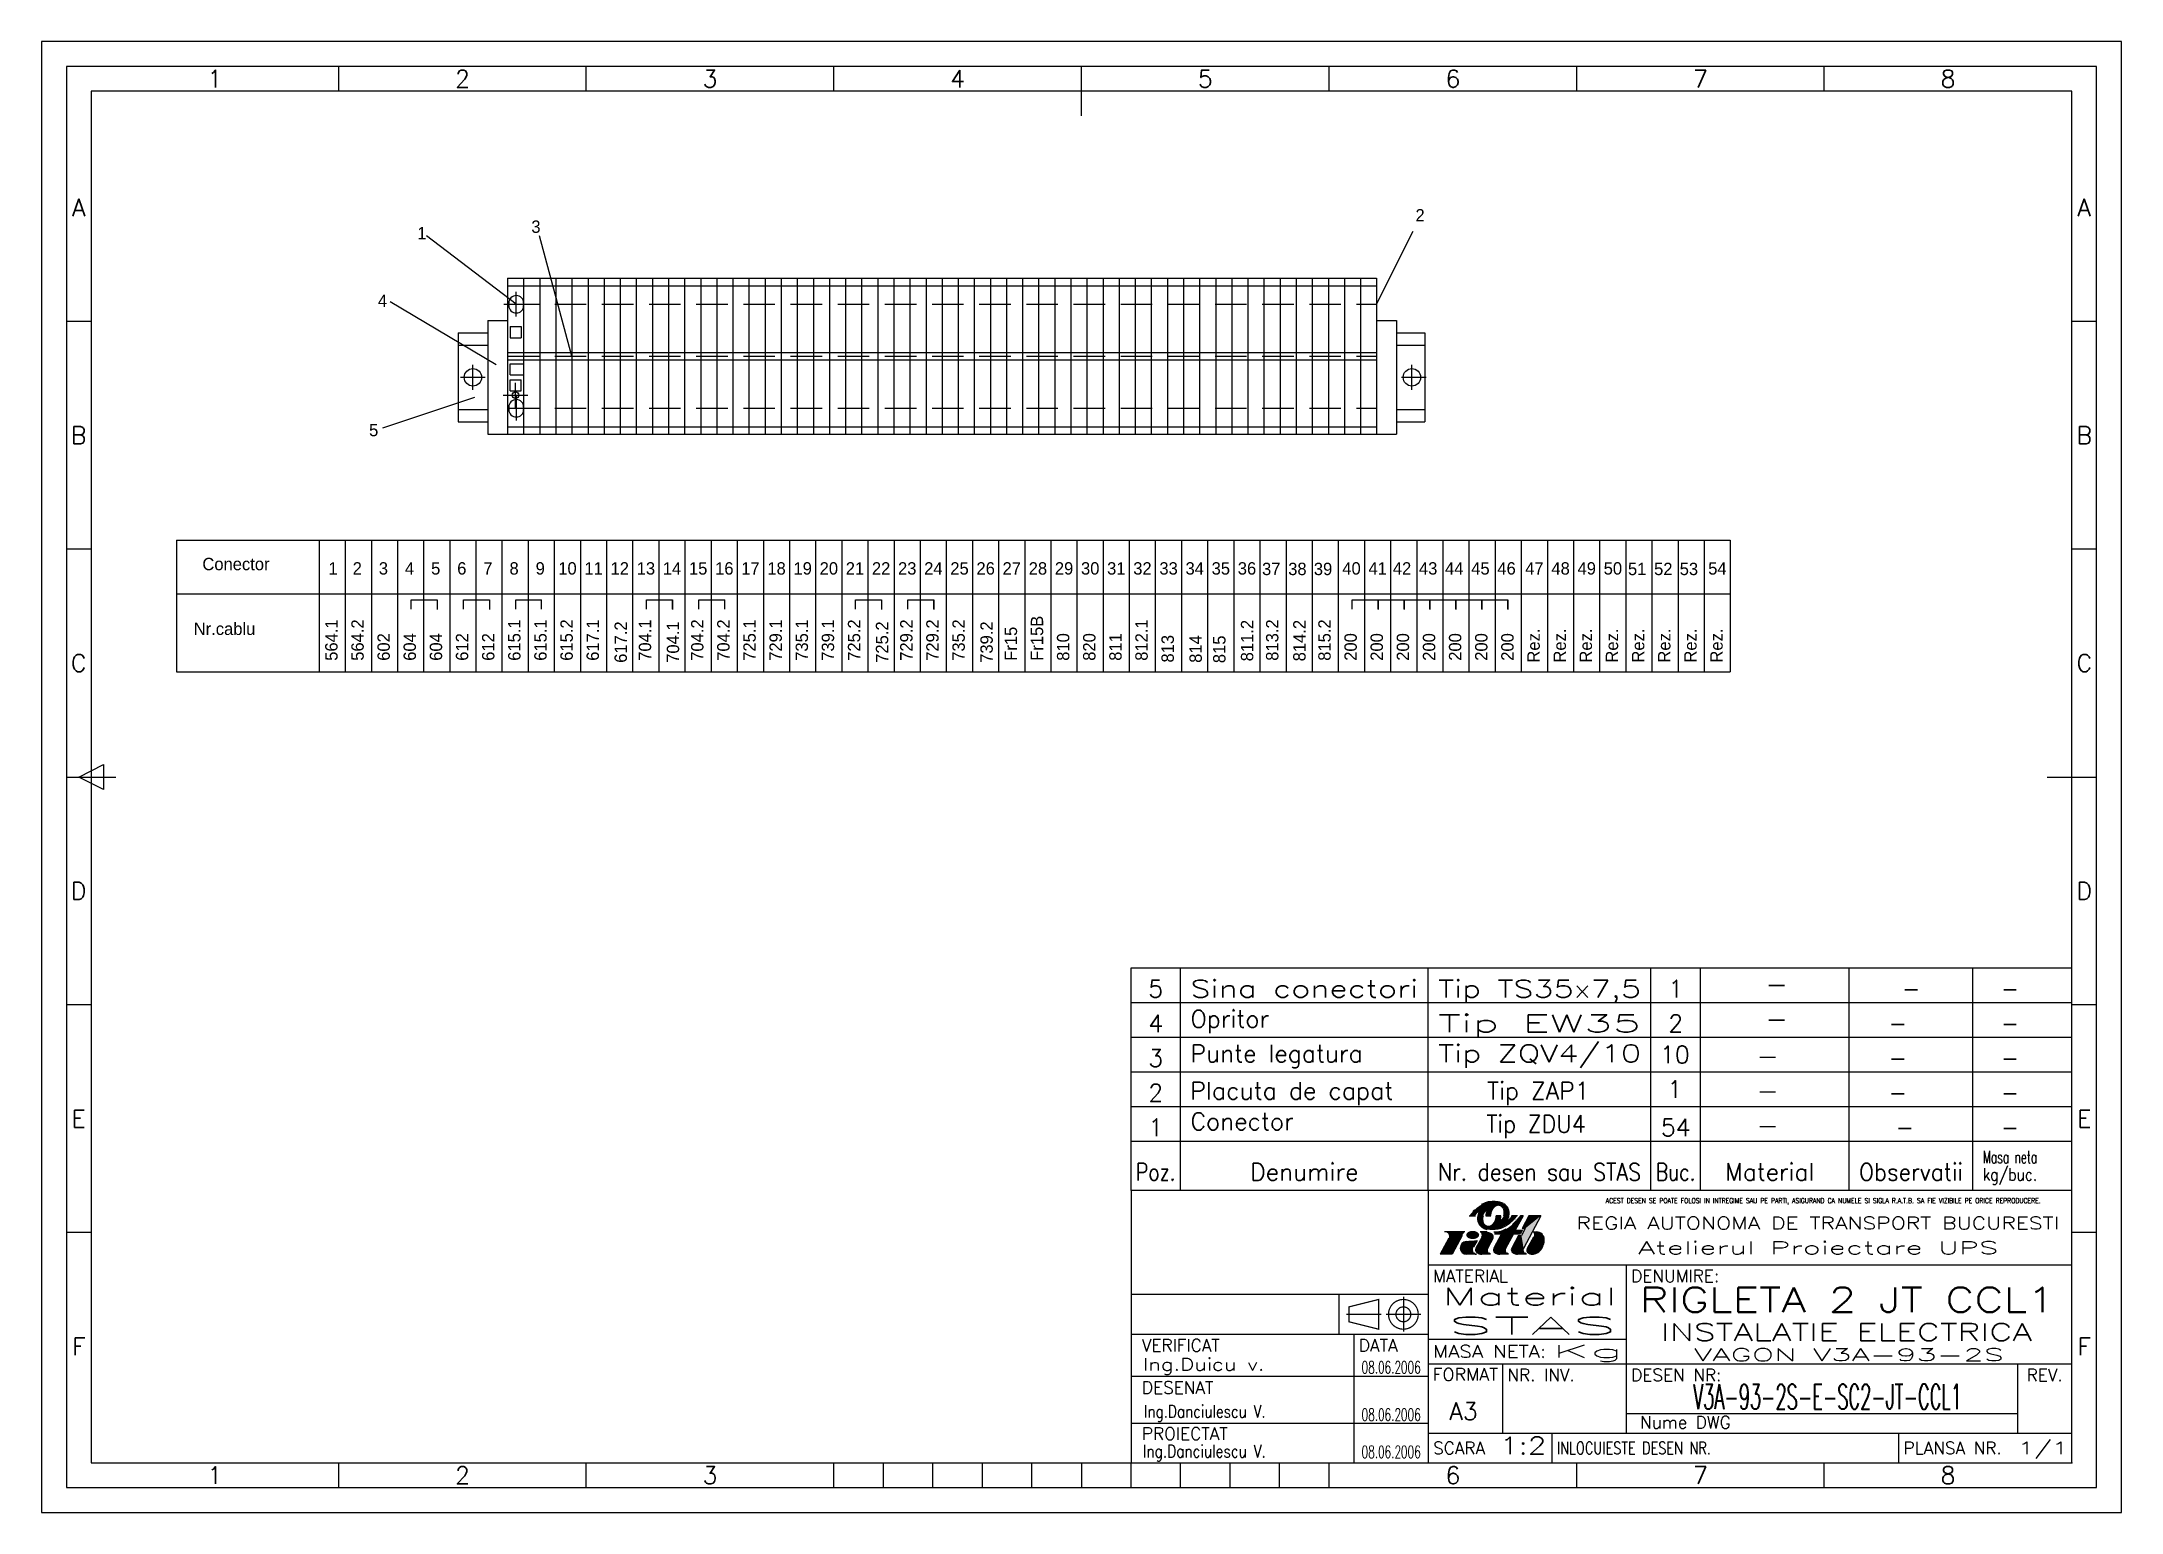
# Model space of a CAD drawing. Header units: millimetres. Extents: x 26 to 446, y 17 to 314.
import ezdxf
from ezdxf.enums import TextEntityAlignment as Align

# ---------------------------------------------------------------- set-up
doc = ezdxf.new("R2010")
doc.units = ezdxf.units.MM
doc.linetypes.add('DASHED2', pattern=[9.525, 6.35, -3.175])
doc.layers.add('LIN_GR', color=3, linetype='Continuous')
doc.layers.add('LIN_SUB', color=7, linetype='Continuous')
doc.styles.add('ISO', font='SIMPLEX.SHX')
doc.styles.add('ISOCP', font='SIMPLEX.SHX')
doc.styles.add('ROMANC', font='romanc')

msp = doc.modelspace()

# ---------------------------------------------------------------- texts
at = {"color": 50}
for s, style, p in [('1', 'ISOCP', (60.91, 306.85)), ('2', 'ISO', (110.91, 306.85)), ('3', 'ISO', (160.91, 306.85)), ('4', 'ISO', (210.91, 306.85)), ('5', 'ISO', (260.91, 306.85)), ('6', 'ISO', (310.91, 306.85)), ('7', 'ISO', (360.91, 306.85)), ('8', 'ISO', (410.91, 306.85)), ('A', 'ISO', (33.41, 280.85)), ('A', 'ISO', (438.41, 280.85)), ('B', 'ISO', (33.41, 234.85)), ('B', 'ISO', (438.41, 234.85)), ('C', 'ISO', (33.41, 188.85)), ('C', 'ISO', (438.41, 188.85)), ('D', 'ISO', (33.41, 142.85)), ('D', 'ISO', (438.41, 142.85)), ('E', 'ISO', (33.41, 96.85)), ('E', 'ISO', (438.41, 96.85)), ('F', 'ISO', (33.41, 50.85)), ('F', 'ISO', (438.41, 50.85)), ('1', 'ISOCP', (60.91, 24.85)), ('2', 'ISO', (110.91, 24.85)), ('3', 'ISO', (160.91, 24.85)), ('6', 'ISO', (310.91, 24.85)), ('7', 'ISO', (360.91, 24.85)), ('8', 'ISO', (410.91, 24.85))]:
    msp.add_text(s, height=3.5, dxfattribs=dict(at, style=style)).set_placement(p, align=Align.MIDDLE)
at = {"color": 1}
for s, p in [('3', (124.81, 275.73)), ('2', (303.35, 278.04)), ('1', (101.78, 274.42)), ('4', (93.83, 260.78)), ('5', (92.04, 234.66))]:
    msp.add_text(s, height=2.5, dxfattribs=at).set_placement(p)
at = {"color": 2}
for s, p in [('Conector', (58.38, 207.61)), ('1', (83.84, 206.73)), ('2', (88.73, 206.73)), ('3', (94.01, 206.73)), ('4', (99.29, 206.73)), ('5', (104.57, 206.73)), ('6', (109.84, 206.73)), ('7', (115.12, 206.73)), ('8', (120.4, 206.73)), ('9', (125.68, 206.73)), ('10', (130.25, 206.73)), ('11', (135.53, 206.73)), ('12', (140.81, 206.73)), ('13', (146.09, 206.73)), ('14', (151.36, 206.73)), ('15', (156.64, 206.73)), ('16', (161.92, 206.73)), ('17', (167.2, 206.73)), ('18', (172.47, 206.73)), ('19', (177.75, 206.73)), ('20', (183.03, 206.73)), ('21', (188.31, 206.73)), ('22', (193.59, 206.73)), ('23', (198.86, 206.73)), ('24', (204.14, 206.73)), ('25', (209.42, 206.73)), ('26', (214.7, 206.73)), ('27', (219.97, 206.73)), ('28', (225.25, 206.73)), ('29', (230.53, 206.73)), ('30', (235.81, 206.73)), ('31', (241.08, 206.73)), ('32', (246.36, 206.73)), ('33', (251.64, 206.73)), ('34', (256.92, 206.73)), ('35', (262.19, 206.73)), ('36', (267.47, 206.73)), ('37', (272.37, 206.62)), ('38', (277.65, 206.62)), ('39', (282.83, 206.62)), ('40', (288.58, 206.73)), ('41', (293.86, 206.73)), ('42', (298.78, 206.73)), ('43', (304.06, 206.73)), ('44', (309.33, 206.73)), ('45', (314.61, 206.73)), ('46', (319.89, 206.73)), ('47', (325.52, 206.73)), ('48', (330.8, 206.73)), ('49', (336.08, 206.73)), ('50', (341.36, 206.73)), ('51', (346.26, 206.62)), ('52', (351.54, 206.62)), ('53', (356.71, 206.62)), ('54', (362.47, 206.73)), ('Nr.cablu', (56.63, 194.53))]:
    msp.add_text(s, height=2.5, dxfattribs=at).set_placement(p)
for s, p in [('564.1', (85.68, 189.32)), ('564.2', (90.96, 189.32)), ('615.1', (122.62, 189.32)), ('615.1', (127.9, 189.32)), ('615.2', (133.18, 189.32)), ('617.1', (138.46, 189.32)), ('704.1', (149.01, 189.32)), ('704.2', (159.57, 189.32)), ('704.2', (164.84, 189.32)), ('725.1', (170.12, 189.32)), ('729.1', (175.4, 189.32)), ('735.1', (180.68, 189.32)), ('739.1', (185.95, 189.32)), ('725.2', (191.23, 189.32)), ('729.2', (201.79, 189.32)), ('729.2', (207.06, 189.32)), ('735.2', (212.34, 189.32)), ('Fr15B', (228.17, 189.32)), ('812.1', (249.28, 189.32)), ('811.2', (270.6, 189.21)), ('813.2', (275.67, 189.32)), ('814.2', (281.16, 189.21)), ('815.2', (286.23, 189.32)), ('602', (96.23, 189.32)), ('604', (101.51, 189.32)), ('604', (106.79, 189.32)), ('612', (112.07, 189.32)), ('612', (117.35, 189.32)), ('617.2', (144.11, 188.91)), ('704.1', (154.66, 188.91)), ('725.2', (196.88, 188.91)), ('739.2', (217.99, 188.91)), ('Fr15', (222.9, 189.32)), ('810', (233.45, 189.32)), ('820', (238.73, 189.32)), ('811', (244.01, 189.32)), ('813', (254.56, 188.96)), ('814', (260.21, 188.91)), ('815', (264.99, 188.84)), ('200', (291.5, 189.32)), ('200', (296.78, 189.32)), ('200', (302.06, 189.32)), ('200', (307.34, 189.32)), ('200', (312.61, 189.32)), ('200', (317.89, 189.32)), ('200', (323.17, 189.32)), ('Rez.', (328.45, 188.96)), ('Rez.', (333.73, 188.96)), ('Rez.', (339, 188.96)), ('Rez.', (344.28, 188.96)), ('Rez.', (349.56, 188.96)), ('Rez.', (354.84, 188.96)), ('Rez.', (360.12, 188.96)), ('Rez.', (365.39, 188.96))]:
    msp.add_text(s, height=2.5, rotation=90, dxfattribs=at).set_placement(p)
at = {"layer": 'LIN_GR', "color": 3, "style": 'ISOCP'}
for s, p in [('5', (250.91, 121.35)), ('4', (250.91, 114.35)), ('3', (250.91, 107.35)), ('2', (250.91, 100.35)), ('1', (250.91, 93.35))]:
    msp.add_text(s, height=3.5, dxfattribs=at).set_placement(p, align=Align.CENTER)
at = {"layer": 'LIN_SUB', "color": 2, "style": 'ISOCP'}
for s, height, width, p, p2 in [('Sina conectori', 3.5, 1.226667, (257.91, 121.35), (303.91, 121.35)), ('Tip TS35x7,5', 3.5, 1.211823, (307.91, 121.35), (348.91, 121.35)), ('   -   ', 3.5, 0.942857, (364.91, 122.25), (386.91, 122.25)), ('Tip EW35', 3.5, 1.744681, (307.91, 114.35), (348.91, 114.35)), ('   -   ', 3.5, 0.942857, (364.91, 115.25), (386.91, 115.25)), ('Tip ZQV4/10', 3.5, 1.242424, (307.91, 108.3), (348.91, 108.3)), ('   -   ', 2.5, 1.32, (363.13, 108.21), (385.13, 108.21)), ('   -   ', 2.5, 1.32, (363.13, 101.21), (385.13, 101.21)), ('   -   ', 2.5, 1.32, (363.13, 94.21), (385.13, 94.21)), ('Masa neta', 2.5, 0.573913, (417.91, 87.85), (428.91, 87.85)), ('Poz.', 3.5, 0.813559, (246.91, 84.35), (254.91, 84.35)), ('Nr. desen sau STAS', 3.5, 0.763975, (307.91, 84.35), (348.91, 84.35)), ('Buc.', 3.5, 0.8, (351.91, 84.35), (359.91, 84.35)), ('Material', 3.5, 0.93913, (365.91, 84.35), (383.91, 84.35)), ('Observatii', 3.5, 0.851351, (392.91, 84.35), (413.91, 84.35)), ('kg/buc.', 2.5, 0.796552, (417.91, 84.35), (428.91, 84.35))]:
    msp.add_text(s, height=height, dxfattribs=dict(at, width=width)).set_placement(p, p2, align=Align.FIT)
for s, p in [('1', (355.91, 121.35)), ('2', (355.91, 114.35)), ('10', (355.72, 108.04)), ('1', (355.72, 101.04)), ('54', (355.91, 93.35)), ('Denumire', (280.91, 84.35))]:
    msp.add_text(s, height=3.5, dxfattribs=at).set_placement(p, align=Align.CENTER)
at = {"layer": 'LIN_SUB', "color": 2, "style": 'ISOCP', "width": 0.942857}
for s, p in [('-', (401.62, 121.35)), ('  -', (394.39, 114.35)), ('  -', (394.39, 107.35)), ('  -', (394.39, 100.35)), ('Tip ZDU4', (317.66, 94.06))]:
    msp.add_text(s, height=3.5, dxfattribs=at).set_placement(p)
for p in [(423.41, 121.35), (423.41, 114.35), (423.41, 107.35), (423.41, 100.35), (402.19, 93.35), (423.41, 93.35)]:
    msp.add_text('-', height=3.5, dxfattribs=at).set_placement(p, align=Align.CENTER)
at = {"layer": 'LIN_SUB', "color": 2, "style": 'ISOCP'}
for s, p in [('Opritor', (257.91, 115.26)), ('Punte legatura', (257.91, 108.26)), ('Conector', (257.91, 94.56))]:
    msp.add_text(s, height=3.5, dxfattribs=at).set_placement(p)
at = {"layer": 'LIN_SUB', "color": 50, "style": 'ISOCP', "width": 0.891304}
msp.add_text('Placuta de capat', height=3.5, dxfattribs=at).set_placement((257.88, 100.76), (298.88, 100.76), align=Align.FIT)
at = {"layer": 'LIN_SUB', "color": 50, "style": 'ISOCP'}
msp.add_text('Tip ZAP1', height=3.5, dxfattribs=at).set_placement((317.83, 100.76))

# ---------------------------------------------------------------- blocks, each defined once
blk = doc.blocks.new('ind3_12')
at = {"color": 70}
for p, q in [((0, 55), (-190, 55)), ((-190, 55), (-190, 0)), ((-130, 55), (-130, 0)), ((-130, 40), (0, 40)), ((-190, 26), (-130, 26))]:
    blk.add_line(p, q, dxfattribs=at)
at = {"color": 40}
for p, q in [((-122.56, 46.63), (-126.68, 46.63)), ((-121.71, 49.9), (-120.46, 49.9)), ((-118.05, 46.63), (-119.46, 46.63)), ((-118.34, 49.9), (-117.36, 49.9)), ((-115.18, 46.28), (-116.74, 43.36)), ((-116.7, 46.63), (-116.29, 46.65)), ((-116.6, 46.28), (-115.18, 46.28)), ((-115.31, 49.9), (-116.29, 49.9)), ((-116.29, 46.65), (-115.69, 46.73)), ((-115.69, 46.73), (-115.27, 46.82)), ((-115.27, 46.82), (-114.78, 46.97)), ((-114.78, 46.97), (-114.27, 47.24)), ((-112.77, 46.28), (-114.38, 43.26)), ((-111.94, 49.9), (-113.19, 49.9)), ((-112.95, 48.16), (-112.68, 48.4)), ((-112.77, 46.28), (-111.36, 46.28)), ((-112.68, 48.4), (-112.61, 48.47)), ((-110.84, 49.9), (-112.41, 46.97)), ((-112.41, 46.97), (-110.99, 46.97)), ((-110.84, 49.9), (-111.36, 49.9)), ((-110.99, 46.97), (-111.36, 46.28)), ((-110.41, 47.32), (-111.15, 45.93)), ((-109.64, 49.9), (-111.01, 47.32)), ((-111.01, 47.32), (-110.41, 47.32)), ((-107.23, 49.9), (-110.77, 43.26)), ((-107.23, 49.9), (-109.64, 49.9)), ((-108.78, 46.63), (-108.09, 46.63)), ((-125.82, 45.38), (-127.54, 42.15)), ((-125.13, 42.15), (-127.54, 42.15)), ((-123.11, 45.94), (-125.13, 42.15)), ((-120.23, 42.15), (-122.21, 42.15)), ((-120.12, 44.91), (-120.81, 43.6)), ((-119.12, 45.67), (-120.36, 43.36)), ((-117.39, 42.15), (-119.15, 42.15)), ((-116.85, 45.42), (-118, 43.26)), ((-117.39, 42.15), (-117.72, 42.33)), ((-113.77, 42.15), (-115.53, 42.15)), ((-113.77, 42.15), (-114.1, 42.33)), ((-111.75, 45.93), (-113.13, 43.36)), ((-110.16, 42.15), (-111.92, 42.15)), ((-111.75, 45.93), (-111.15, 45.93)), ((-110.16, 42.15), (-110.49, 42.33)), ((-108.74, 45.59), (-109.99, 43.26))]:
    blk.add_line(p, q, dxfattribs=at)
at = {"color": 240}
for p, q in [((-90, 40), (-90, 6)), ((-130, 34), (-190, 34)), ((-148, 34), (-148, 26)), ((-146.5, 30), (-139.5, 30)), ((-138.5, 30), (-131.5, 30)), ((-135, 33.5), (-135, 26.5)), ((-145, 26), (-145, 0)), ((-130, 25), (-90, 25)), ((-190, 17.5), (-130, 17.5)), ((-130, 20), (0, 20)), ((-115, 20), (-115, 6)), ((-11, 20), (-11, 6)), ((-90, 10), (-11, 10)), ((-190, 8), (-130, 8)), ((-130, 6), (0, 6)), ((-105, 6), (-105, 0)), ((-35, 6), (-35, 0))]:
    blk.add_line(p, q, dxfattribs=at)
at = {"color": 40}
for points in [[(-114.74, 49.9, 0.04888), (-114.64, 50.37, 0.067418), (-114.64, 50.71, 0.012512), (-114.71, 51.12, 0.046313), (-114.74, 51.23, 0.02866), (-114.83, 51.43, 0.04799), (-114.9, 51.53, 0.027533), (-115.01, 51.65, 0.02878), (-115.12, 51.74, 0.020408), (-115.27, 51.85, 0.028785), (-115.38, 51.91, 0.02307), (-115.48, 51.96, 0.025276), (-115.58, 51.99, 0.029587), (-115.69, 52.01, 0.0261), (-115.8, 52.02, 0.034106), (-115.93, 52.02, 0.03305), (-116.05, 52, 0.031407), (-116.17, 51.97, 0.027201), (-116.3, 51.91, 0.027571), (-116.45, 51.82, 0.032433), (-116.58, 51.73, 0.017982), (-116.7, 51.62, 0.025528), (-116.79, 51.53, 0.009898), (-116.89, 51.41, 0.014131), (-116.96, 51.31, 0.005952), (-117.02, 51.22, 0.007874), (-117.06, 51.15, 0.013516), (-117.13, 51.03, 0.012262), (-117.2, 50.9, 0.010996), (-117.25, 50.78, 0.020912), (-117.28, 50.71, 0.006638), (-117.28, 50.69, 0.003922), (-117.3, 50.64, 0.014081), (-117.33, 50.52, 0.011261), (-117.36, 50.37, 0.018498), (-117.36, 50.34, 0.00311), (-117.38, 50.18, 0.039527), (-117.38, 50.07, 0.0256), (-117.36, 49.9)], [(-113.68, 49.9, 0.047001), (-113.61, 50.39, 0.072657), (-113.64, 50.71, 0.024176), (-113.81, 51.3, 0.05712), (-113.92, 51.53, 0.02409), (-114.05, 51.71, 0.014395), (-114.28, 51.99, 0.046768), (-114.45, 52.15, 0.031027), (-114.74, 52.35)], [(-119.97, 49.9, 0.047001), (-120.05, 49.4, 0.072657), (-120.01, 49.08, 0.024176), (-119.84, 48.49, 0.05712), (-119.73, 48.26, 0.02409), (-119.6, 48.09, 0.014395), (-119.38, 47.81, 0.046768), (-119.2, 47.65, 0.031027), (-118.91, 47.44)], [(-118.91, 49.9, 0.04888), (-119.02, 49.43, 0.067418), (-119.01, 49.08, 0.012512), (-118.94, 48.67, 0.046313), (-118.91, 48.56, 0.02866), (-118.82, 48.37, 0.04799), (-118.75, 48.26, 0.027533), (-118.64, 48.15, 0.02878), (-118.53, 48.05, 0.020408), (-118.39, 47.95, 0.028785), (-118.28, 47.88, 0.02307), (-118.17, 47.84, 0.025276), (-118.07, 47.8, 0.029587), (-117.97, 47.78, 0.0261), (-117.85, 47.77, 0.034106), (-117.73, 47.77, 0.03305), (-117.6, 47.79, 0.031407), (-117.48, 47.83, 0.027201), (-117.36, 47.88, 0.027571), (-117.2, 47.97, 0.032433), (-117.07, 48.06, 0.017982), (-116.95, 48.18, 0.025528), (-116.87, 48.26, 0.009898), (-116.76, 48.39, 0.014131), (-116.7, 48.48, 0.005952), (-116.63, 48.57, 0.007874), (-116.59, 48.64, 0.013516), (-116.52, 48.76, 0.012262), (-116.45, 48.9, 0.010996), (-116.4, 49.02, 0.020912), (-116.38, 49.08, 0.006638), (-116.37, 49.11, 0.003922), (-116.35, 49.16, 0.014081), (-116.32, 49.28, 0.011261), (-116.29, 49.42, 0.018498), (-116.29, 49.45, 0.00311), (-116.27, 49.61, 0.039527), (-116.27, 49.73, 0.0256), (-116.29, 49.9)]]:
    blk.add_lwpolyline(points, format="xyb", dxfattribs=at)
at = {"color": 40, "flags": 128}
blk.add_lwpolyline([(-108.71, 42.18, 0.07519), (-108.1, 42.37, 0.103495), (-107.27, 43.01, 0.091904), (-106.74, 43.94, 0.085107), (-106.54, 45.08, 0.085107)], format="xyb", dxfattribs=at)
at = {"color": 240, "const_width": 0.25}
blk.add_lwpolyline([(-146, 31.5), (-140, 33), (-140, 27), (-146, 28.5)], close=True, dxfattribs=at)
blk.add_lwpolyline([(-135, 33, 1), (-135, 27, 1), (-135, 33, 1)], format="xyb", dxfattribs=at)
blk.add_lwpolyline([(-135, 31.5, 1), (-135, 28.5, 1)], format="xyb", close=True, dxfattribs=at)
at = {"color": 40}
for centre, radius, start, end in [((-96.55, 26.7), 34.29, 134.6817, 135.4865), ((-117.71, 49.53), 2.3, 144.0002, 170.76), ((-117.8, 49.83), 2.74, 113.911, 122.24), ((-115.81, 45.34), 7.65, 108.9325, 113.911), ((-115.07, 49.86), 3.27, 161.7905, 179.2848), ((-117.59, 50.52), 2.17, 96.8211, 108.9325), ((-116.41, 40.67), 12.1, 91.6964, 96.8211), ((-116.61, 47.25), 5.51, 78.6042, 91.6964), ((-116, 50.28), 2.42, 58.8019, 78.6042), ((-119.73, 46), 0.689, 331.9275, 66.4849), ((-117.66, 49.52), 2.42, 238.8019, 258.6042), ((-118.58, 49.94), 3.27, 341.7905, 359.2848), ((-115.94, 50.27), 2.3, 324.0002, 350.76), ((-145.94, 81.79), 47.13, 315, 315.973), ((-113.12, 49.86), 0.893, 316.8981, 318.6566), ((-115.09, 51.98), 4.23, 315.973, 321.3402), ((-122.28, 57.73), 13.43, 321.3402, 324.353), ((-108.09, 45.08), 1.55, 0, 90), ((-122.21, 43.44), 1.29, 94.5979, 270), ((-177.94, 750.15), 707.62, 274.50891, 274.68697), ((-120.23, 42.84), 0.689, 201.8729, 270), ((-119.75, 43.03), 0.689, 151.9275, 234.4615), ((-119.15, 43.87), 1.72, 234.4615, 270), ((-117.39, 42.94), 0.689, 151.9275, 241.9275), ((-116.14, 43.03), 0.689, 151.9275, 234.4615), ((-115.53, 43.87), 1.72, 234.4615, 270), ((-113.78, 42.94), 0.689, 151.9275, 241.9275), ((-112.52, 43.03), 0.689, 151.9275, 234.4615), ((-111.92, 43.87), 1.72, 234.4615, 270), ((-110.16, 42.94), 0.689, 151.9275, 241.9275), ((-109.38, 42.94), 0.689, 151.9275, 242.7821), ((-108.99, 43.7), 1.55, 242.7821, 280.2311)]:
    blk.add_arc(centre, radius, start, end, dxfattribs=at)
blk.add_point((0, 0))
for points in [[(-121.71, 49.9), (-120.46, 49.9), (-121.21, 50.52), (-120.18, 50.33)], [(-121.21, 50.52), (-120.18, 50.33), (-120.72, 51.03), (-119.93, 50.59)], [(-120.72, 51.03), (-119.93, 50.59), (-120.22, 51.49), (-119.57, 50.88)], [(-120.22, 51.49), (-119.57, 50.88), (-119.6, 51.93), (-118.18, 50.88)], [(-119.84, 50.38), (-118.6, 50.45), (-119.97, 49.9), (-118.91, 49.9)], [(-119.57, 50.88), (-118.18, 50.88), (-119.84, 50.38), (-118.6, 50.45)], [(-119.6, 51.93), (-118.18, 50.88), (-118.87, 52.35), (-118.18, 50.88)], [(-118.87, 52.35), (-118.18, 50.88), (-118.21, 52.6), (-118.18, 50.88)], [(-117.31, 50.61), (-118.27, 50.54), (-117.37, 50.27), (-118.32, 50.22)], [(-117.09, 51.1), (-118.18, 50.88), (-117.31, 50.61), (-118.27, 50.54)], [(-118.21, 52.6), (-118.18, 50.88), (-117.81, 52.68), (-118.18, 50.88)], [(-116.87, 52.76), (-118.18, 50.88), (-116.31, 52.75), (-118.18, 50.88)], [(-117.81, 52.68), (-118.18, 50.88), (-116.87, 52.76), (-118.18, 50.88)], [(-116.08, 51.99), (-116.31, 52.75), (-116.62, 51.7), (-118.18, 50.88)], [(-116.62, 51.7), (-118.18, 50.88), (-117.09, 51.1), (-118.18, 50.88)], [(-115.84, 51.99), (-116.08, 51.99), (-116.32, 51.86)], [(-116.31, 52.75), (-115.41, 52.63), (-115.84, 52.71)], [(-115.54, 51.98), (-115.41, 52.63), (-116.08, 51.99), (-116.31, 52.75)], [(-115.84, 51.99), (-115.54, 51.98), (-115.91, 51.97), (-115.51, 51.96)], [(-115.73, 51.96), (-115.33, 51.85), (-115.51, 51.96)], [(-115.09, 51.72), (-114.87, 52.42), (-115.54, 51.98), (-115.41, 52.63)], [(-115.41, 52.63), (-114.87, 52.42), (-115.11, 52.53)], [(-114.87, 51.48), (-114.18, 51.87), (-115.09, 51.72), (-114.87, 52.42)], [(-114.87, 52.42), (-114.18, 51.87), (-114.48, 52.17)], [(-114.68, 50.99), (-113.86, 51.41), (-114.87, 51.48), (-114.18, 51.87)], [(-114.63, 50.55), (-113.67, 50.85), (-114.68, 50.99), (-113.86, 51.41)], [(-114.65, 50.25), (-113.62, 50.26), (-114.63, 50.55), (-113.67, 50.85)], [(-113.67, 50.85), (-113.62, 50.26), (-113.61, 50.56)], [(-126.68, 46.63), (-122.56, 46.63), (-126.26, 46.53), (-122.84, 46.34)], [(-126.26, 46.53), (-122.84, 46.34), (-125.96, 46.29), (-123.05, 46.05)], [(-123.05, 46.05), (-125.96, 46.29), (-123.11, 45.94), (-125.77, 45.87)], [(-122.2, 46.34), (-122.22, 45.73), (-122.28, 46.18), (-122.28, 45.84)], [(-122.07, 46.5), (-122.04, 45.53), (-122.2, 46.34), (-122.22, 45.73)], [(-121.94, 46.59), (-121.9, 45.43), (-122.07, 46.5), (-122.04, 45.53)], [(-121.78, 46.68), (-121.71, 45.34), (-121.94, 46.59), (-121.9, 45.43)], [(-121.62, 46.75), (-121.56, 45.28), (-121.78, 46.68), (-121.71, 45.34)], [(-121.46, 46.79), (-121.43, 45.25), (-121.62, 46.75), (-121.56, 45.28)], [(-121.33, 46.82), (-121.31, 45.23), (-121.46, 46.79), (-121.43, 45.25)], [(-121.21, 46.83), (-121.2, 45.22), (-121.33, 46.82), (-121.31, 45.23)], [(-121.21, 46.83), (-121.1, 46.84), (-121.09, 45.21)], [(-121.09, 45.21), (-120.9, 45.21), (-121.21, 46.83), (-121.2, 45.22)], [(-121.1, 46.84), (-120.91, 46.84), (-121.09, 45.21), (-120.9, 45.21)], [(-120.9, 45.21), (-120.91, 46.84), (-120.81, 45.22), (-120.81, 46.83)], [(-120.81, 45.22), (-120.81, 46.83), (-120.68, 45.23), (-120.69, 46.82)], [(-120.68, 45.23), (-120.69, 46.82), (-120.56, 45.25), (-120.55, 46.79)], [(-120.56, 45.25), (-120.55, 46.79), (-120.42, 45.29), (-120.43, 46.76)], [(-120.42, 45.29), (-120.43, 46.76), (-120.27, 45.34), (-120.27, 46.7)], [(-120.27, 45.34), (-120.27, 46.7), (-120.14, 45.41), (-120.13, 46.63)], [(-120.14, 45.41), (-120.13, 46.63), (-119.97, 45.52), (-119.99, 46.54)], [(-119.97, 49.9), (-118.91, 49.9), (-120.05, 49.4), (-119, 49.53)], [(-120.05, 49.4), (-119, 49.53), (-119.94, 48.79), (-119, 49.02)], [(-120.05, 49.4), (-119.94, 48.79), (-120.04, 49.24)], [(-120.04, 49.24), (-119.94, 48.79), (-120.03, 49.13)], [(-119.97, 45.52), (-119.99, 46.54), (-119.84, 45.65), (-119.88, 46.44)], [(-119.94, 48.79), (-119, 49.02), (-119.72, 48.25), (-118.92, 48.6)], [(-119.84, 45.65), (-119.88, 46.44), (-119.74, 45.8), (-119.77, 46.3)], [(-119.74, 45.8), (-119.77, 46.3), (-119.71, 45.9), (-119.72, 46.2)], [(-119.72, 48.25), (-118.92, 48.6), (-119.33, 47.76), (-118.75, 48.27)], [(-119.72, 46.2), (-119.71, 45.9), (-119.7, 46.13), (-119.69, 46.02)], [(-119.46, 46.63), (-118.05, 46.63), (-119.08, 46.21), (-117.05, 46.31)], [(-119.33, 47.76), (-118.75, 48.27), (-118.77, 47.37), (-118.43, 47.98)], [(-119.25, 46.4), (-119.09, 46.04), (-119.08, 46.21)], [(-119.08, 46.21), (-117.05, 46.31), (-119.12, 45.67), (-116.78, 45.9)], [(-118.77, 47.37), (-118.43, 47.98), (-118.32, 47.19), (-118.12, 47.82)], [(-117.37, 50.27), (-118.32, 50.22), (-117.36, 49.9), (-118.34, 49.9)], [(-118.32, 47.19), (-118.12, 47.82), (-117.71, 47.07), (-117.72, 47.77)], [(-118.05, 46.63), (-117.05, 46.31), (-117.7, 46.59), (-117.41, 46.5)], [(-117.71, 47.07), (-117.72, 47.77), (-117.14, 47.03), (-117.33, 47.9)], [(-117.14, 47.03), (-117.33, 47.9), (-116.45, 47.06), (-117.04, 48.09)], [(-117.05, 46.31), (-116.78, 45.9), (-116.88, 46.12)], [(-116.45, 47.06), (-117.04, 48.09), (-115.94, 47.1), (-116.74, 48.42)], [(-116.7, 48.48), (-115.12, 47.31), (-116.74, 48.42)], [(-116.7, 48.48), (-116.7, 48.48), (-116.74, 48.42)], [(-115.94, 47.1), (-116.74, 48.42), (-115.12, 47.31), (-116.74, 48.42)], [(-115.18, 46.28), (-112.77, 46.28), (-116.74, 43.36), (-114.38, 43.26)], [(-116.45, 48.9), (-115.12, 47.31), (-116.7, 48.48)], [(-116.22, 46.66), (-116.7, 46.63), (-116.6, 46.28)], [(-116.6, 46.28), (-111.36, 46.28), (-116.22, 46.66), (-112.41, 46.97)], [(-116.4, 49.03), (-115.48, 48.92), (-116.45, 48.9), (-115.12, 47.31)], [(-116.29, 49.44), (-115.35, 49.44), (-116.4, 49.03), (-115.48, 48.92)], [(-116.29, 49.9), (-115.31, 49.9), (-116.29, 49.44), (-115.35, 49.44)], [(-116.22, 46.66), (-115.25, 46.82), (-115, 46.76)], [(-115.48, 48.92), (-114.09, 48.92), (-115.01, 49.4), (-113.85, 49.33)], [(-115.48, 48.92), (-114.59, 48.13), (-115.12, 47.31)], [(-115.48, 48.92), (-114.09, 48.92), (-114.18, 47.78), (-115.12, 47.31)], [(-115.25, 46.82), (-114.79, 46.97), (-115, 46.76)], [(-115.01, 49.4), (-113.85, 49.33), (-114.75, 49.87), (-113.72, 49.72)], [(-115, 46.76), (-115, 46.76), (-114.79, 46.97), (-114.45, 46.8)], [(-114.35, 47.19), (-112.41, 46.97), (-114.79, 46.97), (-114.45, 46.8)], [(-114.75, 49.87), (-113.72, 49.72), (-114.65, 50.25), (-113.62, 50.26)], [(-114.09, 48.92), (-114.18, 47.78), (-114.59, 48.13)], [(-113.9, 47.46), (-112.41, 46.97), (-114.35, 47.19), (-112.41, 46.97)], [(-114.09, 48.92), (-113.61, 48.17), (-114.18, 47.78)], [(-113.69, 49.23), (-112.95, 48.75), (-114.09, 48.92), (-113.61, 48.17)], [(-113.49, 47.75), (-113.9, 47.46), (-112.41, 46.97)], [(-113.4, 49.55), (-112.44, 49.28), (-113.69, 49.23), (-112.95, 48.75)], [(-113.03, 48.1), (-112.41, 46.97), (-113.49, 47.75), (-112.41, 46.97)], [(-113.19, 49.9), (-111.94, 49.9), (-113.4, 49.55), (-112.44, 49.28)], [(-112.65, 48.42), (-112.41, 46.97), (-113.03, 48.1), (-112.41, 46.97)], [(-112.22, 48.86), (-112.41, 46.97), (-112.65, 48.42), (-112.41, 46.97)], [(-111.36, 49.9), (-110.84, 49.9), (-111.76, 49.37), (-112.41, 46.97)], [(-111.76, 49.37), (-112.41, 46.97), (-112.22, 48.86), (-112.41, 46.97)], [(-112.41, 46.97), (-110.99, 46.97), (-111.36, 46.28)], [(-110.41, 47.32), (-107.23, 49.9), (-111.15, 45.93), (-110.73, 43.34)], [(-109.64, 49.9), (-107.23, 49.9), (-111.01, 47.32), (-110.41, 47.32)], [(-108.78, 46.63), (-108.43, 46.63), (-108.69, 46.43), (-108.49, 46.44)], [(-108.74, 45.59), (-108.09, 46.63), (-108.66, 45.8)], [(-108.74, 45.59), (-106.98, 46.16), (-108.09, 46.63)], [(-108.69, 46.43), (-108.49, 46.44), (-108.64, 46.23), (-108.56, 46.21)], [(-108.43, 46.63), (-108.63, 46.02), (-108.09, 46.63), (-108.66, 45.8)], [(-108.66, 45.8), (-108.66, 45.8), (-108.43, 46.63), (-108.63, 46.02)], [(-108.64, 46.23), (-108.56, 46.21), (-108.63, 46.02)], [(-108.09, 46.63), (-106.98, 46.16), (-107.61, 46.55), (-107.23, 46.37)], [(-125.82, 45.38), (-123.11, 45.94), (-127.54, 42.15), (-125.13, 42.15)], [(-125.76, 45.63), (-123.11, 45.94), (-125.82, 45.38)], [(-125.77, 45.87), (-123.11, 45.94), (-125.76, 45.63), (-123.11, 45.94)], [(-123.17, 44.3), (-120.81, 43.6), (-123.49, 43.38), (-120.95, 43.16)], [(-123.17, 44.3), (-123.49, 43.38), (-123.29, 44.14), (-123.45, 43.79)], [(-123.49, 43.38), (-120.95, 43.16), (-123.49, 43.38), (-120.87, 42.58)], [(-123.49, 43.38), (-123.1, 42.51), (-123.42, 43), (-123.25, 42.69)], [(-123.49, 43.38), (-120.87, 42.58), (-123.1, 42.51), (-120.62, 42.27)], [(-122.31, 44.73), (-120.12, 44.91), (-123.17, 44.3), (-120.81, 43.6)], [(-122.31, 44.73), (-123.17, 44.3), (-122.7, 44.64), (-123.04, 44.43)], [(-123.1, 42.51), (-122.21, 42.15), (-122.93, 42.37), (-122.61, 42.22)], [(-123.1, 42.51), (-120.62, 42.27), (-122.21, 42.15), (-120.23, 42.15)], [(-122.28, 46.18), (-122.28, 45.84), (-122.31, 46.03)], [(-120.42, 42.88), (-120.36, 43.36), (-120.43, 43.1)], [(-120.36, 43.36), (-116.85, 45.42), (-120.42, 42.88), (-118, 43.26)], [(-120.42, 42.88), (-118, 43.26), (-120.15, 42.47), (-118.06, 42.75)], [(-120.15, 42.47), (-120.42, 42.88), (-120.32, 42.64)], [(-119.12, 45.67), (-116.78, 45.9), (-120.36, 43.36), (-116.85, 45.42)], [(-120.15, 42.47), (-118.06, 42.75), (-119.15, 42.15), (-117.72, 42.33)], [(-119.15, 42.15), (-120.15, 42.47), (-119.72, 42.25)], [(-119.15, 42.15), (-117.72, 42.33), (-117.39, 42.15)], [(-118.02, 43.03), (-117.9, 42.55), (-118.06, 42.75)], [(-116.78, 45.9), (-116.85, 45.42), (-116.77, 45.67)], [(-116.74, 43.36), (-116.81, 42.88), (-116.82, 43.14)], [(-116.74, 43.36), (-114.38, 43.26), (-116.81, 42.88), (-114.44, 42.75)], [(-116.52, 42.46), (-116.81, 42.88), (-116.71, 42.66)], [(-116.81, 42.88), (-114.44, 42.75), (-116.52, 42.46), (-114.12, 42.34)], [(-115.53, 42.15), (-116.54, 42.47), (-116.1, 42.25)], [(-116.52, 42.46), (-114.12, 42.34), (-115.53, 42.15), (-113.77, 42.15)], [(-114.42, 42.94), (-114.29, 42.55), (-114.44, 42.75)], [(-114.36, 43.31), (-114.4, 43.15), (-114.38, 43.26)], [(-113.13, 43.36), (-113.19, 42.89), (-113.2, 43.13)], [(-113.13, 43.36), (-110.77, 43.26), (-113.19, 42.89)], [(-113.19, 42.89), (-110.77, 43.26), (-110.82, 42.72)], [(-112.92, 42.47), (-113.19, 42.89), (-113.1, 42.66)], [(-113.19, 42.89), (-110.82, 42.72), (-112.92, 42.47)], [(-111.75, 45.93), (-111.15, 45.93), (-113.13, 43.36), (-110.77, 43.26)], [(-112.92, 42.47), (-110.82, 42.72), (-111.92, 42.15)], [(-111.92, 42.15), (-112.92, 42.47), (-112.49, 42.25)], [(-110.82, 42.72), (-111.92, 42.15), (-110.49, 42.33)], [(-110.49, 42.33), (-110.16, 42.15), (-111.92, 42.15)], [(-111.15, 45.93), (-110.77, 43.26), (-110.73, 43.34)], [(-110.8, 42.98), (-110.66, 42.53), (-110.82, 42.72)], [(-110.73, 43.34), (-110.78, 43.14), (-110.77, 43.26)], [(-109.99, 43.26), (-110.04, 42.73), (-110.07, 42.99)], [(-110.04, 42.73), (-109.99, 43.26), (-109.7, 42.32)], [(-109.7, 42.32), (-110.04, 42.73), (-109.91, 42.5)], [(-109.99, 43.26), (-108.74, 45.59), (-106.74, 43.94)], [(-109.99, 43.26), (-107.27, 43.01), (-106.74, 43.94)], [(-109.99, 43.26), (-108.1, 42.37), (-107.27, 43.01)], [(-109.99, 43.26), (-108.71, 42.18), (-108.1, 42.37)], [(-109.99, 43.26), (-109.7, 42.32), (-108.71, 42.18)], [(-108.71, 42.18), (-109.7, 42.32), (-109.23, 42.17)], [(-109.7, 42.32), (-109.7, 42.32), (-108.71, 42.18)], [(-108.74, 45.59), (-106.54, 45.08), (-106.98, 46.16)], [(-108.74, 45.59), (-106.74, 43.94), (-106.54, 45.08)], [(-107.27, 43.01), (-108.1, 42.37), (-107.66, 42.64)], [(-106.74, 43.94), (-107.27, 43.01), (-106.96, 43.45)], [(-106.98, 46.16), (-106.54, 45.08), (-106.83, 45.98), (-106.62, 45.57)], [(-106.54, 45.08), (-106.74, 43.94), (-106.59, 44.51)]]:
    blk.add_solid(points, dxfattribs=at)
at = {"color": 40, "style": 'ISO', "width": 0.77078}
blk.add_text('ACEST DESEN SE POATE FOLOSI IN INTREGIME SAU PE PARTI, ASIGURAND CA NUMELE SI SIGLA R.A.T.B. SA FIE VIZIBILE PE ORICE REPRODUCERE.', height=1, dxfattribs=at).set_placement((-94.13, 52.45), (-6.3, 52.45), align=Align.FIT)
at = {"color": 240}
for s, style, width, p, p2 in [('REGIA AUTONOMA DE TRANSPORT BUCURESTI', 'ROMANC', 1.063101, (-100.04, 47.17), (-2.58, 47.17)), ('Atelierul Proiectare UPS', 'ROMANC', 1.425107, (-87.65, 42.18), (-14.86, 42.18)), ('MASA NETA:', 'ISO', 1.009422, (-129, 21.25), (-106.17, 21.25)), ('FORMAT', 'ISO', 0.917397, (-129.11, 16.61), (-115.89, 16.61)), ('INLOCUIESTE DESEN NR.', 'ISO', 0.687691, (-104, 1.75), (-72.89, 1.75))]:
    blk.add_text(s, height=2.5, dxfattribs=dict(at, style=style, width=width)).set_placement(p, p2, align=Align.FIT)
at = {"color": 240, "style": 'ISO'}
for s, p in [('MATERIAL', (-129, 36.5)), ('DENUMIRE:', (-89, 36.5)), ('VERIFICAT', (-187.81, 22.5)), ('DATA', (-144, 22.5)), ('NR. INV.', (-114, 16.5)), ('DESEN NR:', (-89, 16.5)), ('DESENAT', (-187.81, 13.97)), ('PROIECTAT', (-187.81, 4.66)), ('SCARA', (-129, 1.75)), ('PLANSA NR.', (-34, 1.75))]:
    blk.add_text(s, height=2.5, dxfattribs=at).set_placement(p)
blk.add_text('REV.', height=2.5, dxfattribs=at).set_placement((-5.5, 17.75), align=Align.MIDDLE)
at = {"color": 50, "style": 'ISO'}
for tag, height, width, p, p2 in [('MATERIAL', 3.5, 1.837708, (-127.1, 31.84), (-91.87, 31.84)), ('STAS_MATERIAL', 3.5, 2.784754, (-126.09, 25.95), (-91.75, 25.95)), ('ANSAMBLU', 3.5, 2.48631, (-83.01, 24.67), (-8.01, 24.67)), ('VERIFICAT', 2.5, 0.86708, (-187.61, 18.63), (-163.04, 18.63)), ('DESENAT', 2.5, 1.026691, (-187.39, 9.14), (-162.83, 9.14)), ('SCARA', 3.5, 1.565143, (-115.5, 1.75), (-106.11, 1.75)), ('PROIECTAT', 2.5, 1.037581, (-187.61, 1.12), (-162.78, 1.12))]:
    blk.add_attdef(tag, text='', height=height, dxfattribs=dict(at, width=width)).set_placement(p, p2, align=Align.FIT)
at = {"color": 70, "style": 'ISO'}
for tag, width, p, p2 in [('DENUMIRE_DESEN', 1.844561, (-87.29, 30.44), (-3.41, 30.44)), ('NUMAR_DESEN', 1.112195, (-76.49, 10.87), (-22.2, 10.87))]:
    blk.add_attdef(tag, text='', height=5, dxfattribs=dict(at, width=width)).set_placement(p, p2, align=Align.FIT)
at = {"color": 240, "style": 'ISO'}
for tag, width, p, p2 in [('MASA', 3.701178, (-105.03, 21.25), (-90.49, 21.25)), ('SUBANSAMBLU', 3.628523, (-76.35, 20.58), (-13.71, 20.58)), ('DATA', 0.588678, (-143.42, 18.04), (-131.51, 18.04)), ('DATA', 0.588678, (-143.42, 8.49), (-131.51, 8.49)), ('PLANSA', 1.983142, (-10.91, 1.75), (-0.76, 1.75)), ('DATA', 0.588678, (-143.42, 0.97), (-131.51, 0.97))]:
    blk.add_attdef(tag, text='', height=2.5, dxfattribs=dict(at, width=width)).set_placement(p, p2, align=Align.FIT)
at = {"color": 50, "style": 'ISO'}
blk.add_attdef('FORMAT', text='', height=3.5, dxfattribs=at).set_placement((-122.83, 8.67), align=Align.CENTER)
at = {"color": 240, "style": 'ISO'}
blk.add_attdef('NUME_DWG', (-87.2, 6.95), '', height=2.5, dxfattribs=at)

# ---------------------------------------------------------------- linework, layer by layer
at = {"color": 70}
for p, q in [((85.91, 304.35), (85.91, 309.35)), ((135.91, 304.35), (135.91, 309.35)), ((185.91, 304.35), (185.91, 309.35)), ((235.91, 299.35), (235.91, 309.35)), ((285.91, 304.35), (285.91, 309.35)), ((335.91, 304.35), (335.91, 309.35)), ((385.91, 304.35), (385.91, 309.35)), ((35.91, 257.85), (30.91, 257.85)), ((440.91, 257.85), (435.91, 257.85)), ((35.91, 211.85), (30.91, 211.85)), ((440.91, 211.85), (435.91, 211.85)), ((33.41, 165.85), (38.41, 168.35)), ((38.41, 168.35), (38.41, 163.35)), ((30.91, 165.85), (40.91, 165.85)), ((38.41, 163.35), (33.41, 165.85)), ((430.91, 165.85), (440.91, 165.85)), ((35.91, 119.85), (30.91, 119.85)), ((440.91, 119.85), (435.91, 119.85)), ((35.91, 73.85), (30.91, 73.85)), ((440.91, 73.85), (435.91, 73.85)), ((85.91, 22.35), (85.91, 27.35)), ((135.91, 22.35), (135.91, 27.35)), ((185.91, 22.35), (185.91, 27.35)), ((195.91, 22.35), (195.91, 27.35)), ((205.91, 22.35), (205.91, 27.35)), ((215.91, 22.35), (215.91, 27.35)), ((225.91, 22.35), (225.91, 27.35)), ((235.91, 27.35), (235.91, 22.35)), ((245.91, 22.35), (245.91, 27.35)), ((255.91, 22.35), (255.91, 27.35)), ((265.91, 22.35), (265.91, 27.35)), ((275.91, 22.35), (275.91, 27.35)), ((285.91, 22.35), (285.91, 27.35)), ((335.91, 22.35), (335.91, 27.35)), ((385.91, 22.35), (385.91, 27.35)), ((185.91, 22.35), (285.91, 22.35))]:
    msp.add_line(p, q, dxfattribs=at)
at = {"color": 1}
for p, q in [((121.76, 261.31), (103.64, 275.12)), ((133.01, 250.81), (126.46, 275.12)), ((295.51, 261.31), (302.9, 276.1)), ((117.68, 249.07), (96.28, 261.79)), ((119.26, 261.31), (124.26, 261.31)), ((121.76, 258.81), (121.76, 263.81)), ((113.32, 242.5), (94.73, 236.3)), ((121.76, 242.81), (121.76, 237.81)), ((245.91, 127.35), (435.91, 127.35)), ((245.91, 120.35), (435.91, 120.35)), ((245.91, 113.35), (435.91, 113.35)), ((245.91, 106.35), (435.91, 106.35)), ((245.91, 99.35), (435.91, 99.35))]:
    msp.add_line(p, q, dxfattribs=at)
at = {"color": 2}
for p, q in [((120.01, 266.56), (295.51, 266.56)), ((120.01, 266.56), (120.01, 235.06)), ((120.01, 265.06), (295.51, 265.06)), ((123.26, 266.56), (123.26, 235.06)), ((126.51, 266.56), (126.51, 235.06)), ((129.76, 266.56), (129.76, 235.06)), ((133.01, 266.56), (133.01, 235.06)), ((136.26, 266.56), (136.26, 235.06)), ((139.51, 266.56), (139.51, 235.06)), ((142.76, 266.56), (142.76, 235.06)), ((146.01, 266.56), (146.01, 235.06)), ((149.26, 266.56), (149.26, 235.06)), ((152.51, 266.56), (152.51, 235.06)), ((155.76, 266.56), (155.76, 235.06)), ((159.01, 266.56), (159.01, 235.06)), ((162.26, 266.56), (162.26, 235.06)), ((165.51, 266.56), (165.51, 235.06)), ((168.76, 266.56), (168.76, 235.06)), ((172.01, 266.56), (172.01, 235.06)), ((175.26, 266.56), (175.26, 235.06)), ((178.51, 266.56), (178.51, 235.06)), ((181.76, 266.56), (181.76, 235.06)), ((185.01, 266.56), (185.01, 235.06)), ((188.26, 266.56), (188.26, 235.06)), ((191.51, 266.56), (191.51, 235.06)), ((194.76, 266.56), (194.76, 235.06)), ((198.01, 266.56), (198.01, 235.06)), ((201.26, 266.56), (201.26, 235.06)), ((204.51, 266.56), (204.51, 235.06)), ((207.76, 266.56), (207.76, 235.06)), ((211.01, 266.56), (211.01, 235.06)), ((214.26, 266.56), (214.26, 235.06)), ((217.51, 266.56), (217.51, 235.06)), ((220.76, 266.56), (220.76, 235.06)), ((224.01, 266.56), (224.01, 235.06)), ((227.26, 266.56), (227.26, 235.06)), ((230.51, 266.56), (230.51, 235.06)), ((233.76, 266.56), (233.76, 235.06)), ((237.01, 266.56), (237.01, 235.06)), ((240.26, 266.56), (240.26, 235.06)), ((243.51, 266.56), (243.51, 235.06)), ((246.76, 266.56), (246.76, 235.06)), ((250.01, 266.56), (250.01, 235.06)), ((253.26, 266.56), (253.26, 235.06)), ((256.51, 266.56), (256.51, 235.06)), ((259.76, 266.56), (259.76, 235.06)), ((263.01, 266.56), (263.01, 235.06)), ((266.26, 266.56), (266.26, 235.06)), ((269.51, 266.56), (269.51, 235.06)), ((272.76, 266.56), (272.76, 235.06)), ((276.01, 266.56), (276.01, 235.06)), ((279.26, 266.56), (279.26, 235.06)), ((282.51, 266.56), (282.51, 235.06)), ((285.76, 266.56), (285.76, 235.06)), ((289.01, 266.56), (289.01, 235.06)), ((292.26, 266.56), (292.26, 235.06)), ((295.51, 266.56), (295.51, 235.06)), ((120.26, 261.06), (120.26, 261.56)), ((116.01, 258.06), (116.01, 235.06)), ((116.01, 258.06), (120.01, 258.06)), ((120.51, 256.81), (120.51, 254.56)), ((120.51, 256.81), (122.76, 256.81)), ((122.76, 256.81), (122.76, 254.56)), ((295.51, 258.06), (299.51, 258.06)), ((299.51, 258.06), (299.51, 235.06)), ((110.01, 255.56), (116.01, 255.56)), ((110.01, 255.56), (110.01, 237.56)), ((110.01, 253.06), (116.01, 253.06)), ((120.51, 254.56), (122.76, 254.56)), ((299.51, 255.56), (305.26, 255.56)), ((299.51, 253.06), (305.26, 253.06)), ((305.26, 255.56), (305.26, 237.56)), ((120.01, 251.56), (295.51, 251.56)), ((120.01, 250.06), (295.51, 250.06)), ((120.51, 249.31), (123.26, 249.31)), ((120.51, 247.06), (123.26, 247.06)), ((120.51, 243.81), (120.51, 246.06)), ((120.51, 246.06), (122.76, 246.06)), ((120.51, 243.81), (122.76, 243.81)), ((122.76, 243.81), (122.76, 246.06)), ((110.01, 240.06), (116.01, 240.06)), ((120.26, 240.56), (120.26, 240.06)), ((299.51, 240.06), (305.26, 240.06)), ((110.01, 237.56), (116.01, 237.56)), ((120.01, 236.56), (295.51, 236.56)), ((299.51, 237.56), (305.26, 237.56)), ((116.01, 235.06), (295.51, 235.06)), ((295.51, 235.06), (299.51, 235.06)), ((53.14, 213.71), (366.93, 213.71)), ((53.14, 213.71), (53.14, 187.12)), ((81.94, 213.71), (81.94, 187.12)), ((87.22, 213.71), (87.22, 187.12)), ((92.5, 213.71), (92.5, 187.12)), ((97.77, 213.71), (97.77, 187.12)), ((103.05, 213.71), (103.05, 187.12)), ((108.33, 213.71), (108.33, 187.12)), ((113.61, 213.71), (113.61, 187.12)), ((118.88, 213.71), (118.88, 187.12)), ((124.16, 213.71), (124.16, 187.12)), ((129.44, 213.71), (129.44, 187.12)), ((134.72, 213.71), (134.72, 187.12)), ((139.99, 213.71), (139.99, 187.12)), ((145.27, 213.71), (145.27, 187.12)), ((150.55, 213.71), (150.55, 187.12)), ((155.83, 213.71), (155.83, 187.12)), ((161.1, 213.71), (161.1, 187.12)), ((166.38, 213.71), (166.38, 187.12)), ((171.66, 213.71), (171.66, 187.12)), ((176.94, 213.71), (176.94, 187.12)), ((182.21, 213.71), (182.21, 187.12)), ((187.49, 213.71), (187.49, 187.12)), ((192.77, 213.71), (192.77, 187.12)), ((198.05, 213.71), (198.05, 187.12)), ((203.33, 213.71), (203.33, 187.12)), ((208.6, 213.71), (208.6, 187.12)), ((213.88, 213.71), (213.88, 187.12)), ((219.16, 213.71), (219.16, 187.12)), ((224.44, 213.71), (224.44, 187.12)), ((229.71, 213.71), (229.71, 187.12)), ((234.99, 213.71), (234.99, 187.12)), ((240.27, 213.71), (240.27, 187.12)), ((245.55, 213.71), (245.55, 187.12)), ((250.82, 213.71), (250.82, 187.12)), ((256.1, 213.71), (256.1, 187.12)), ((261.38, 213.71), (261.38, 187.12)), ((266.66, 213.71), (266.66, 187.12)), ((271.93, 213.71), (271.93, 187.12)), ((277.21, 213.71), (277.21, 187.12)), ((282.49, 213.71), (282.49, 187.12)), ((287.77, 213.71), (287.77, 187.12)), ((293.04, 213.71), (293.04, 187.12)), ((298.32, 213.71), (298.32, 187.12)), ((303.6, 213.71), (303.6, 187.12)), ((308.88, 213.71), (308.88, 187.12)), ((314.15, 213.71), (314.15, 187.12)), ((319.43, 213.71), (319.43, 187.12)), ((324.71, 213.71), (324.71, 187.12)), ((329.99, 213.71), (329.99, 187.12)), ((335.26, 213.71), (335.26, 187.12)), ((340.54, 213.71), (340.54, 187.12)), ((345.82, 213.71), (345.82, 187.12)), ((351.1, 213.71), (351.1, 187.12)), ((356.37, 213.71), (356.37, 187.12)), ((361.65, 213.71), (361.65, 187.12)), ((366.93, 213.71), (366.93, 187.12)), ((53.14, 202.81), (366.93, 202.81)), ((100.54, 201.63), (105.78, 201.63)), ((100.54, 199.77), (100.54, 201.63)), ((105.78, 201.63), (105.78, 199.69)), ((111.1, 201.63), (116.33, 201.63)), ((111.1, 199.77), (111.1, 201.63)), ((116.33, 201.63), (116.33, 199.69)), ((121.65, 201.63), (126.89, 201.63)), ((121.65, 199.77), (121.65, 201.63)), ((126.89, 199.77), (126.89, 201.63)), ((148.08, 201.63), (153.32, 201.63)), ((148.08, 199.77), (148.08, 201.63)), ((153.32, 199.77), (153.32, 201.63)), ((153.32, 201.63), (153.32, 199.69)), ((158.64, 201.63), (163.87, 201.63)), ((158.64, 199.77), (158.64, 201.63)), ((163.87, 199.77), (163.87, 201.63)), ((190.3, 201.63), (195.54, 201.63)), ((190.3, 199.77), (190.3, 201.63)), ((195.54, 201.63), (195.54, 199.69)), ((200.86, 201.63), (206.09, 201.63)), ((200.86, 199.77), (200.86, 201.63)), ((206.09, 201.63), (206.09, 199.69)), ((206.09, 199.77), (206.09, 201.63)), ((290.58, 201.63), (295.81, 201.63)), ((290.58, 199.77), (290.58, 201.63)), ((295.81, 199.77), (295.81, 201.63)), ((295.81, 201.63), (295.81, 199.69)), ((295.81, 201.63), (301.05, 201.63)), ((301.05, 201.63), (301.05, 199.69)), ((301.05, 199.77), (301.05, 201.63)), ((301.05, 201.63), (306.28, 201.63)), ((306.28, 201.63), (311.52, 201.63)), ((306.28, 201.63), (306.28, 199.69)), ((306.28, 199.77), (306.28, 201.63)), ((311.52, 199.77), (311.52, 201.63)), ((311.52, 201.63), (311.52, 199.69)), ((311.52, 201.63), (316.75, 201.63)), ((316.75, 201.63), (321.99, 201.63)), ((316.75, 199.77), (316.75, 201.63)), ((316.75, 201.63), (316.75, 199.69)), ((321.99, 201.63), (321.99, 199.69)), ((321.99, 199.77), (321.99, 201.63)), ((53.14, 187.12), (366.93, 187.12))]:
    msp.add_line(p, q, dxfattribs=at)
at = {"color": 1, "linetype": 'DASHED2'}
for p, q in [((120.01, 261.31), (295.51, 261.31)), ((120.01, 250.81), (295.51, 250.81)), ((120.01, 240.31), (295.51, 240.31))]:
    msp.add_line(p, q, dxfattribs=at)
at = {"color": 1, "linetype": 'Continuous'}
for p, q in [((113.01, 244.06), (113.01, 249.06)), ((302.63, 244.06), (302.63, 249.06)), ((110.51, 246.56), (115.51, 246.56)), ((121.63, 240.44), (121.63, 245.44)), ((300.51, 246.56), (305.51, 246.56)), ((119.13, 242.94), (124.13, 242.94))]:
    msp.add_line(p, q, dxfattribs=at)
at = {"color": 2, "linetype": 'Continuous'}
msp.add_line((120.51, 247.06), (120.51, 249.31), dxfattribs=at)
at = {"color": 3}
for p, q in [((131.36, 250.81), (133.01, 250.81)), ((133.01, 250.81), (134.67, 250.81))]:
    msp.add_line(p, q, dxfattribs=at)
at = {"color": 240}
for points in [[(445.91, 314.35), (25.91, 314.35), (25.91, 17.35), (445.91, 17.35)], [(440.91, 309.35), (30.91, 309.35), (30.91, 22.35), (440.91, 22.35)]]:
    msp.add_lwpolyline(points, close=True, dxfattribs=at)
at = {"color": 70}
msp.add_lwpolyline([(435.91, 304.35), (35.91, 304.35), (35.91, 27.35), (435.91, 27.35)], close=True, dxfattribs=at)
at = {"color": 3}
for points in [[(245.91, 113.35), (245.91, 127.35)], [(255.91, 113.35), (255.91, 127.35)], [(305.91, 113.35), (305.91, 127.35)], [(350.91, 113.35), (350.91, 127.35)], [(360.91, 113.35), (360.91, 127.35)], [(390.91, 113.35), (390.91, 127.35)], [(415.91, 113.35), (415.91, 127.35)], [(245.91, 92.35), (245.91, 113.35)], [(255.91, 92.35), (255.91, 113.35)], [(305.91, 92.35), (305.91, 113.35)], [(350.91, 92.35), (350.91, 113.35)], [(360.91, 92.35), (360.91, 113.35)], [(390.91, 92.35), (390.91, 113.35)], [(415.91, 92.35), (415.91, 113.35)], [(245.91, 92.35), (435.91, 92.35)], [(245.91, 82.35), (245.91, 92.35)], [(255.91, 82.35), (255.91, 92.35)], [(305.91, 82.35), (305.91, 92.35)], [(350.91, 82.35), (350.91, 92.35)], [(360.91, 82.35), (360.91, 92.35)], [(390.91, 82.35), (390.91, 92.35)], [(415.91, 82.35), (415.91, 92.35)]]:
    msp.add_lwpolyline(points, dxfattribs=at)
at = {"color": 2}
for centre, radius in [((113.01, 246.56), 1.76), ((302.63, 246.56), 1.76), ((121.63, 242.94), 0.665)]:
    msp.add_circle(centre, radius, dxfattribs=at)
for centre, start, end in [((121.76, 261.56), 0, 180), ((121.76, 261.06), 180, 0), ((121.76, 240.56), 0, 180), ((121.76, 240.06), 180, 0)]:
    msp.add_arc(centre, 1.5, start, end, dxfattribs=at)

# ---------------------------------------------------------------- block references
at = {"color": 1}
ref = msp.add_blockref('ind3_12', (435.91, 27.35), dxfattribs=at)
ref.add_attrib('DENUMIRE_DESEN', 'RIGLETA 2 JT CCL1', dxfattribs={"color": 70, "height": 5, "style": 'ISO', "width": 1.170469}).set_placement((348.62, 57.79), (432.5, 57.79), align=Align.FIT)
ref.add_attrib('ANSAMBLU', 'INSTALATIE ELECTRICA', dxfattribs={"color": 50, "height": 3.5, "style": 'ISO', "width": 1.27485}).set_placement((352.9, 52.03), (427.9, 52.03), align=Align.FIT)
ref.add_attrib('SUBANSAMBLU', 'VAGON V3A-93-2S', dxfattribs={"color": 240, "height": 2.5, "style": 'ISO', "width": 1.675592}).set_placement((359.56, 47.93), (422.2, 47.93), align=Align.FIT)
ref.add_attrib('NUMAR_DESEN', 'V3A-93-2S-E-SC2-JT-CCL1', dxfattribs={"color": 70, "height": 5, "style": 'ISO', "width": 0.478992}).set_placement((359.43, 38.23), (413.71, 38.23), align=Align.FIT)
ref.add_attrib('NUME_DWG', 'Nume DWG', (348.71, 34.3), dxfattribs={"color": 240, "height": 2.5, "style": 'ISO'})
ref.add_attrib('PLANSA', '1/1', dxfattribs={"color": 240, "height": 2.5, "style": 'ISO', "width": 1.983142}).set_placement((425, 29.1), (435.15, 29.1), align=Align.FIT)
ref.add_attrib('FORMAT', 'A3', dxfattribs={"color": 50, "height": 3.5, "style": 'ISO'}).set_placement((313.08, 36.02), align=Align.CENTER)
ref.add_attrib('SCARA', '1:2', dxfattribs={"color": 50, "height": 3.5, "style": 'ISO', "width": 1.252114}).set_placement((320.41, 29.1), (329.8, 29.1), align=Align.FIT)
ref.add_attrib('MATERIAL', 'Material', dxfattribs={"color": 50, "height": 3.5, "style": 'ISO', "width": 1.837708}).set_placement((308.81, 59.19), (344.04, 59.19), align=Align.FIT)
ref.add_attrib('STAS_MATERIAL', 'STAS', dxfattribs={"color": 50, "height": 3.5, "style": 'ISO', "width": 2.784754}).set_placement((309.82, 53.3), (344.16, 53.3), align=Align.FIT)
ref.add_attrib('MASA', 'Kg', dxfattribs={"color": 240, "height": 2.5, "style": 'ISO', "width": 3.701178}).set_placement((330.88, 48.6), (345.42, 48.6), align=Align.FIT)
ref.add_attrib('VERIFICAT', 'Ing.Duicu v.', dxfattribs={"color": 50, "height": 2.5, "style": 'ISO', "width": 1.159354}).set_placement((248.3, 45.99), (272.87, 45.99), align=Align.FIT)
ref.add_attrib('DATA', '08.06.2006', dxfattribs={"color": 240, "height": 2.5, "style": 'ISO', "width": 0.57847}).set_placement((292.49, 45.39), (304.4, 45.39), align=Align.FIT)
ref.add_attrib('DESENAT', 'Ing.Danciulescu V.', dxfattribs={"color": 50, "height": 2.5, "style": 'ISO', "width": 0.734395}).set_placement((248.52, 36.49), (273.09, 36.49), align=Align.FIT)
ref.add_attrib('DATA', '08.06.2006', dxfattribs={"color": 240, "height": 2.5, "style": 'ISO', "width": 0.57847}).set_placement((292.49, 35.84), (304.4, 35.84), align=Align.FIT)
ref.add_attrib('PROIECTAT', 'Ing.Danciulescu V.', dxfattribs={"color": 50, "height": 2.5, "style": 'ISO', "width": 0.742185}).set_placement((248.3, 28.47), (273.13, 28.47), align=Align.FIT)
ref.add_attrib('DATA', '08.06.2006', dxfattribs={"color": 240, "height": 2.5, "style": 'ISO', "width": 0.57847}).set_placement((292.49, 28.32), (304.4, 28.32), align=Align.FIT)

msp.set_redraw_order([(e.dxf.handle, doc.entitydb.next_handle()) for e in msp.query("TEXT MTEXT ATTDEF DIMENSION ARC_DIMENSION")])  # texts and dimensions are drawn at this point

doc.saveas('drawing.dxf')
